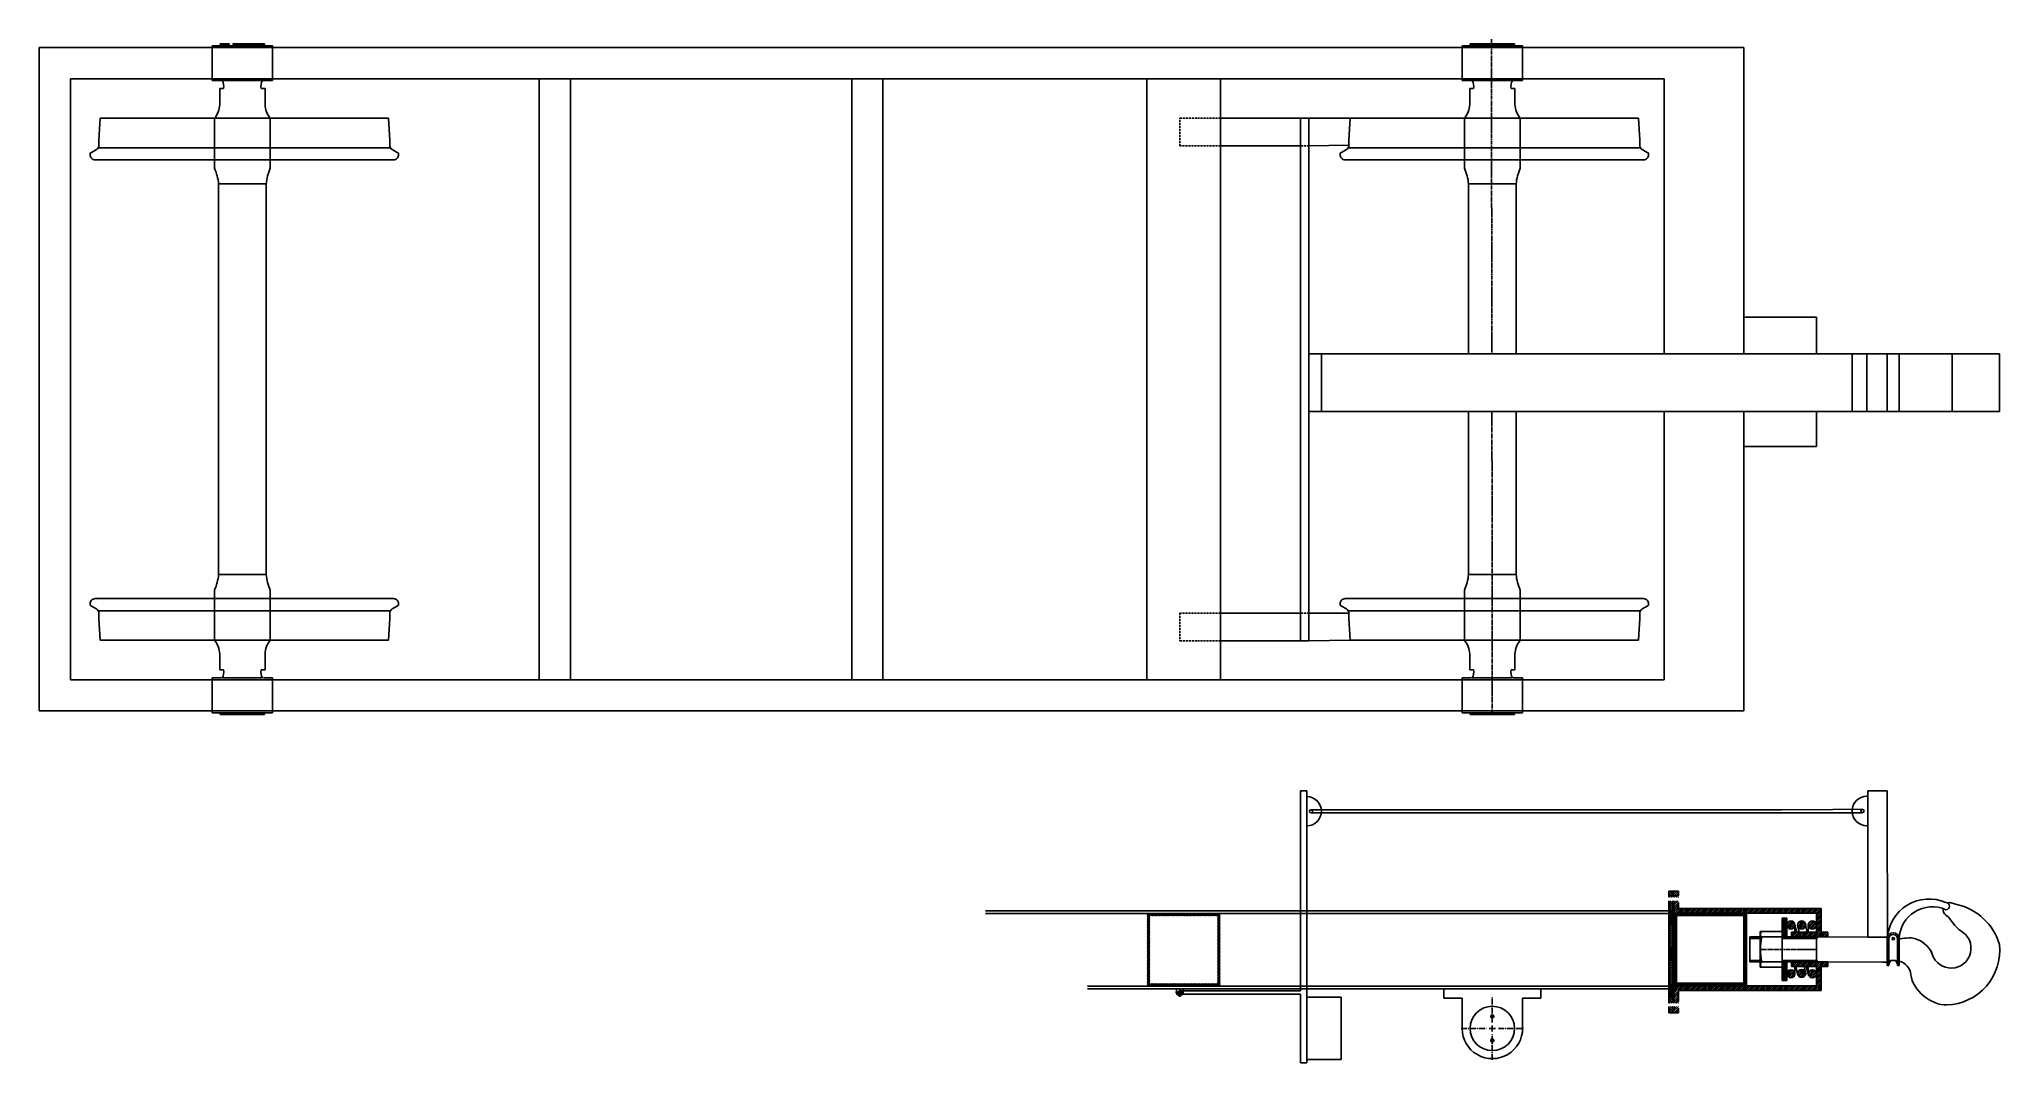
# Model space of a CAD drawing. Header units: millimetres. Extents: x 0 to 32401, y -6628 to 8132.
# Drawn here: x 26127 to 32401, y 2219 to 5495 of the extents above; entities that cross this region are included whole.
import ezdxf

# ---------------------------------------------------------------- set-up
doc = ezdxf.new("R2010")
doc.units = ezdxf.units.MM
for name, pattern in [('ACISOTGL', [3, 2, -1]), ('ACISOWELD', [3, 2, -1]), ('AM_ISO02W050x2', [3.75, 3, -0.75]), ('AM_ISO08W050', [18, 12, -1.5, 3, -1.5]), ('CENTER2', [28.575, 19.05, -3.175, 3.175, -3.175]), ('HIDDEN', [9.525, 6.35, -3.175])]:
    doc.linetypes.add(name, pattern=pattern)
doc.layers.add('AM_7', color=4, linetype='AM_ISO08W050', lineweight=25)
doc.layers.add('AM_8', color=1, linetype='Continuous', lineweight=25)
pattern_1 = [(45, (23104.103, 2191.581), (-2.8284271, 2.8284271), [])]

# ---------------------------------------------------------------- blocks, each defined once
blk = doc.blocks.new('*U60')
at = {"color": 0, "linetype": 'CENTER2', "transparency": 16777216}
for p, q in [((0, 19.3), (0, 100.2)), ((-100.2, 0), (-19.3, 0)), ((19.3, 0), (100.2, 0)), ((0, -100.2), (0, -19.3))]:
    blk.add_line(p, q, dxfattribs=at)
at = {"color": 0, "linetype": 'Continuous', "transparency": 16777216}
for p, q in [((-9.7, 0), (9.7, 0)), ((0, -9.7), (0, 9.7))]:
    blk.add_line(p, q, dxfattribs=at)
blk = doc.blocks.new('*U58')
at = {"color": 0, "linetype": 'CENTER2', "transparency": 16777216}
for p, q in [((-13.5, 0), (-2, 0)), ((0, 2), (0, 13.5)), ((2, 0), (13.5, 0)), ((0, -13.5), (0, -2))]:
    blk.add_line(p, q, dxfattribs=at)
at = {"color": 0, "linetype": 'Continuous', "transparency": 16777216}
for p, q in [((-1, 0), (1, 0)), ((0, -1), (0, 1))]:
    blk.add_line(p, q, dxfattribs=at)

msp = doc.modelspace()

# ---------------------------------------------------------------- hatches: boundary and pattern name
at = {"layer": 'AM_8', "true_color": 0x136734}
h = msp.add_hatch(dxfattribs=at)
h.set_pattern_fill('_U', color=116, scale=4, angle=138, style=0, pattern_type=0)
h.set_pattern_definition([(138, (23197.35, 2243.925), (-2.6765224, -2.9725793), [])])
h.paths.add_polyline_path([(31357.577, 2768.167), (31342.577, 2768.167), (31342.577, 2748.723), (31357.577, 2748.723)])
h.paths.add_polyline_path([(31357.577, 2399.01), (31342.577, 2399.01), (31342.577, 2379.567), (31357.577, 2379.567)])
h.paths.add_polyline_path([(31342.577, 2737.61), (31342.577, 2410.123), (31357.577, 2410.123), (31357.577, 2737.61)])
h = msp.add_hatch(dxfattribs=at)
h.set_pattern_fill('_U', color=116, scale=4, angle=45, style=0, pattern_type=0)
h.set_pattern_definition([(45, (17847.157, 2302.8926), (-2.8284271, 2.8284271), [])])
h.paths.add_polyline_path([(31814.277, 2637.067), (31734.811, 2637.067), (31734.811, 2622.067), (31814.277, 2622.067)], flags=17)
h.paths.add_polyline_path([(31814.277, 2542.067), (31734.811, 2542.067), (31734.811, 2527.135), (31814.277, 2527.135), (31814.277, 2528.217)])
h.paths.add_polyline_path([(31372.577, 2768.167), (31357.577, 2768.167), (31357.577, 2748.723), (31368.949, 2748.723), (31370.763, 2748.723), (31372.577, 2748.723), (31372.577, 2754.089)])
h.paths.add_polyline_path([(31372.577, 2393.645), (31372.577, 2399.01), (31370.763, 2399.01), (31368.949, 2399.01), (31357.577, 2399.01), (31357.577, 2379.567), (31372.577, 2379.567)])
h.paths.add_polyline_path([(31829.291, 2527.135), (31851.332, 2527.135), (31851.332, 2542.067), (31814.277, 2542.067), (31814.277, 2491.067), (31814.277, 2465.267), (31591.177, 2465.267), (31586.877, 2465.267), (31357.577, 2465.267), (31357.577, 2410.123), (31368.949, 2410.123), (31370.763, 2410.123), (31372.577, 2410.123), (31372.577, 2415.489), (31372.577, 2450.267), (31829.291, 2450.267)])
h.paths.add_polyline_path([(31814.277, 2698.067), (31814.277, 2622.067), (31814.291, 2622.067), (31851.332, 2622.067), (31851.332, 2637.067), (31829.291, 2637.067), (31829.291, 2713.07), (31372.577, 2713.07), (31372.577, 2737.61), (31357.577, 2737.61), (31357.577, 2698.067)])
at = {"layer": 'AM_8'}
h = msp.add_hatch(dxfattribs=at)
h.set_pattern_fill('_U', color=256, scale=2.5, angle=45, style=0, pattern_type=0)
h.set_pattern_definition([(45, (17847.1571, 2302.8926), (-1.76776695, 1.76776695), [])])
h.paths.add_polyline_path([(31357.577, 2465.267), (31361.877, 2465.267), (31535.277, 2465.267), (31591.177, 2465.267), (31591.177, 2698.067), (31357.577, 2698.067)])
h.paths.add_polyline_path([(31582.577, 2473.867), (31366.177, 2473.867), (31366.177, 2690.267), (31582.577, 2690.267)], flags=16)
h = msp.add_hatch(dxfattribs=at)
h.set_pattern_fill('_U', color=256, scale=2.5, angle=45, style=0, pattern_type=0)
h.set_pattern_definition([(45, (16162.57, 2301.875), (-1.76776695, 1.76776695), [])])
h.paths.add_polyline_path([(29672.99, 2464.249), (29677.29, 2464.249), (29850.69, 2464.249), (29906.59, 2464.249), (29906.59, 2697.049), (29672.99, 2697.049)])
h.paths.add_polyline_path([(29897.99, 2472.849), (29681.59, 2472.849), (29681.59, 2689.249), (29897.99, 2689.249)], flags=16)
h = msp.add_hatch(dxfattribs=at)
h.set_pattern_fill('_U', color=256, scale=2.5, angle=45, style=0, pattern_type=0)
h.set_pattern_definition([(45, (23104.103, 2191.581), (-1.76776695, 1.76776695), [])])
h.paths.add_polyline_path([(31719.811, 2542.067), (31704.811, 2542.067), (31704.811, 2482.067), (31719.811, 2482.067)])
h.paths.add_polyline_path([(31704.811, 2682.067), (31704.811, 2622.067), (31713.811, 2622.067), (31719.811, 2622.067), (31719.811, 2682.067)])
h = msp.add_hatch(dxfattribs=at)
h.set_pattern_fill('_U', color=256, scale=4, angle=45, style=0, pattern_type=0)
h.set_pattern_definition(pattern_1)
edge = h.paths.add_edge_path()
edge.add_arc((31732.811, 2660.067), 13, 180, 537.0774506)
edge.add_arc((31732.811, 2660.067), 13, 177.0774506, 180)
h = msp.add_hatch(dxfattribs=at)
h.set_pattern_fill('_U', color=256, scale=4, angle=45, style=0, pattern_type=0)
h.set_pattern_definition(pattern_1)
edge = h.paths.add_edge_path()
edge.add_arc((31767.044, 2660.067), 13, 191.4591559, 513.5953987)
edge.add_arc((31767.044, 2660.067), 13, 153.5953987, 191.4591559)
edge = h.paths.add_edge_path()
edge.add_arc((31801.277, 2660.067), 13, 0, 360)
edge = h.paths.add_edge_path()
edge.add_arc((31801.277, 2504.067), 13, 0, 360)
edge = h.paths.add_edge_path()
edge.add_arc((31767.044, 2505.217), 13, 0, 360)
edge = h.paths.add_edge_path()
edge.add_arc((31732.811, 2504.067), 13, 0, 360)

# ---------------------------------------------------------------- linework, layer by layer
for p, q in [((26127.217, 3444.827), (26127.217, 5468.117)), ((26127.217, 5468.117), (26873.883, 5468.117)), ((26707.34, 5473.59), (26680.92, 5473.59)), ((26680.92, 5462.59), (26680.92, 5473.59)), ((26707.34, 5473.59), (26680.92, 5473.59)), ((26680.92, 5462.59), (26680.92, 5473.59)), ((26680.92, 5374.59), (26680.92, 5462.59)), ((26706.34, 5474.59), (26706.34, 5479.59)), ((26706.34, 5479.59), (26736.125, 5479.59)), ((26706.34, 5474.59), (26706.34, 5479.59)), ((26706.34, 5479.59), (26736.125, 5479.59)), ((26706.34, 5474.59), (26713.026, 5474.59)), ((26706.34, 5474.59), (26713.026, 5474.59)), ((26713.026, 5473.59), (26707.34, 5473.584)), ((26841.654, 5473.59), (26707.34, 5473.584)), ((26713.026, 5474.59), (26737.871, 5474.59)), ((26713.026, 5474.59), (26737.871, 5474.59)), ((26713.026, 5473.584), (26713.026, 5474.59)), ((26713.09, 5474.59), (26737.871, 5474.59)), ((26713.09, 5474.59), (26737.871, 5474.59)), ((26713.09, 5474.59), (26737.871, 5474.59)), ((26713.09, 5474.59), (26737.871, 5474.59)), ((26737.871, 5474.59), (26738.665, 5474.59)), ((26737.871, 5474.59), (26738.665, 5474.59)), ((26745.015, 5475.59), (26745.809, 5475.59)), ((26745.015, 5475.59), (26745.809, 5475.59)), ((26745.015, 5474.59), (26745.809, 5474.59)), ((26745.015, 5474.59), (26745.809, 5474.59)), ((26745.809, 5474.59), (26841.59, 5474.59)), ((26745.809, 5474.59), (26841.59, 5474.59)), ((26745.809, 5474.59), (26848.327, 5474.59)), ((26745.809, 5474.59), (26841.59, 5474.59)), ((26745.809, 5474.59), (26841.59, 5474.59)), ((26745.809, 5474.59), (26848.327, 5474.59)), ((26746.841, 5480.59), (26747.555, 5480.59)), ((26747.555, 5479.59), (26777.34, 5479.59)), ((26747.555, 5479.59), (26777.34, 5479.59)), ((26777.34, 5480.59), (26777.34, 5481.484)), ((26777.34, 5480.59), (26777.34, 5481.484)), ((26777.34, 5479.59), (26848.327, 5479.59)), ((26777.34, 5479.59), (26848.327, 5479.59)), ((26777.34, 5474.59), (26777.34, 5475.59)), ((26777.34, 5474.59), (26777.34, 5475.59)), ((26847.332, 5473.59), (26841.654, 5473.59)), ((26847.332, 5473.59), (26841.654, 5473.59)), ((26847.329, 5473.617), (26873.76, 5473.644)), ((26847.329, 5473.617), (26873.76, 5473.644)), ((26848.327, 5474.59), (26848.327, 5479.59)), ((26848.327, 5474.59), (26848.327, 5479.59)), ((26853.343, 5470.34), (26853.346, 5470.34)), ((26853.343, 5470.34), (26853.346, 5470.34)), ((26873.76, 5474.59), (26873.76, 5362.59)), ((26873.76, 5474.59), (26873.76, 5362.59)), ((26873.76, 5468.117), (31427.217, 5468.117)), ((30707.34, 5473.59), (30680.92, 5473.59)), ((30680.92, 5462.59), (30680.92, 5473.59)), ((30707.34, 5473.59), (30680.92, 5473.59)), ((30680.92, 5462.59), (30680.92, 5473.59)), ((30680.92, 5374.59), (30680.92, 5462.59)), ((30706.34, 5474.59), (30706.34, 5479.59)), ((30706.34, 5479.59), (30736.125, 5479.59)), ((30706.34, 5474.59), (30706.34, 5479.59)), ((30706.34, 5479.59), (30747.555, 5479.59)), ((30706.34, 5474.59), (30713.026, 5474.59)), ((30706.34, 5474.59), (30713.026, 5474.59)), ((30713.026, 5473.59), (30707.34, 5473.584)), ((30841.654, 5473.59), (30707.34, 5473.584)), ((30713.026, 5474.59), (30737.871, 5474.59)), ((30713.026, 5474.59), (30737.871, 5474.59)), ((30713.026, 5473.584), (30713.026, 5474.59)), ((30713.09, 5474.59), (30737.871, 5474.59)), ((30713.09, 5474.59), (30737.871, 5474.59)), ((30713.09, 5474.59), (30737.871, 5474.59)), ((30713.09, 5474.59), (30737.871, 5474.59)), ((30737.871, 5474.59), (30738.665, 5474.59)), ((30737.871, 5474.59), (30745.015, 5474.59)), ((30745.015, 5474.59), (30745.809, 5474.59)), ((30745.015, 5474.59), (30745.809, 5474.59)), ((30745.809, 5474.59), (30841.59, 5474.59)), ((30745.809, 5474.59), (30841.59, 5474.59)), ((30745.809, 5474.59), (30848.327, 5474.59)), ((30745.809, 5474.59), (30841.59, 5474.59)), ((30745.809, 5474.59), (30841.59, 5474.59)), ((30745.809, 5474.59), (30848.327, 5474.59)), ((30747.555, 5479.59), (30777.34, 5479.59)), ((30747.555, 5479.59), (30777.34, 5479.59)), ((30777.34, 5479.59), (30848.327, 5479.59)), ((30777.34, 5479.59), (30848.327, 5479.59)), ((30836.022, 5473.584), (30836.022, 5474.59)), ((30847.332, 5473.59), (30841.654, 5473.59)), ((30847.332, 5473.59), (30841.654, 5473.59)), ((30847.329, 5473.617), (30873.76, 5473.644)), ((30847.329, 5473.617), (30873.76, 5473.644)), ((30848.327, 5474.59), (30848.327, 5479.59)), ((30848.327, 5474.59), (30848.327, 5479.59)), ((30873.76, 5474.59), (30873.76, 5362.59)), ((30873.76, 5474.59), (30873.76, 5362.59)), ((31582.577, 5468.117), (31427.217, 5468.117)), ((31582.577, 5468.117), (31582.577, 4488.373)), ((31582.577, 4488.373), (31582.577, 5468.117)), ((26227.217, 3444.827), (26227.217, 5368.354)), ((26777.217, 5368.354), (26227.217, 5368.354)), ((26680.92, 5374.59), (26680.92, 5371.09)), ((26680.92, 5374.59), (26680.92, 5371.09)), ((26680.92, 5365.822), (26680.92, 5371.09)), ((26680.92, 5365.822), (26680.92, 5371.09)), ((26680.92, 5362.59), (26680.92, 5365.822)), ((26680.92, 5362.59), (26680.92, 5365.822)), ((26680.92, 5362.59), (26710.186, 5362.59)), ((26680.92, 5362.59), (26710.186, 5362.59)), ((26704.84, 5336.59), (26704.84, 5285.59)), ((26704.84, 5336.59), (26717.34, 5336.59)), ((26704.84, 5336.59), (26704.84, 5285.59)), ((26704.84, 5336.59), (26717.34, 5336.59)), ((26710.186, 5362.59), (26713.026, 5362.59)), ((26710.186, 5362.59), (26713.026, 5362.59)), ((26710.186, 5362.59), (26713.026, 5362.59)), ((26710.186, 5362.59), (26713.026, 5362.59)), ((26713.026, 5362.59), (26841.59, 5362.59)), ((26777.217, 5368.354), (27777.217, 5368.354)), ((26837.34, 5336.59), (26849.84, 5336.59)), ((26837.34, 5336.59), (26849.84, 5336.59)), ((26844.494, 5362.59), (26841.654, 5362.59)), ((26844.494, 5362.59), (26841.654, 5362.59)), ((26844.494, 5362.59), (26841.654, 5362.59)), ((26844.494, 5362.59), (26841.654, 5362.59)), ((26873.76, 5362.59), (26844.494, 5362.59)), ((26873.76, 5362.59), (26844.494, 5362.59)), ((26849.84, 5336.59), (26849.84, 5285.59)), ((26849.84, 5336.59), (26849.84, 5285.59)), ((27727.217, 3444.827), (27727.217, 5368.354)), ((27777.217, 5368.354), (28777.217, 5368.354)), ((27827.217, 3444.827), (27827.217, 5368.354)), ((28727.217, 3444.827), (28727.217, 5368.354)), ((28777.217, 5368.354), (29777.217, 5368.354)), ((28827.217, 3444.827), (28827.217, 5368.354)), ((29671.315, 3444.827), (29671.315, 5368.354)), ((29906.968, 5368.354), (29699.168, 5368.354)), ((29777.217, 5368.354), (30777.217, 5368.354)), ((29906.968, 3444.827), (29906.968, 5368.354)), ((30680.92, 5374.59), (30680.92, 5371.09)), ((30680.92, 5374.59), (30680.92, 5371.09)), ((30680.92, 5365.822), (30680.92, 5371.09)), ((30680.92, 5365.822), (30680.92, 5371.09)), ((30680.92, 5362.59), (30680.92, 5365.822)), ((30680.92, 5362.59), (30680.92, 5365.822)), ((30680.92, 5362.59), (30710.186, 5362.59)), ((30680.92, 5362.59), (30710.186, 5362.59)), ((30704.84, 5336.59), (30704.84, 5285.59)), ((30704.84, 5336.59), (30717.34, 5336.59)), ((30704.84, 5336.59), (30704.84, 5285.59)), ((30704.84, 5336.59), (30717.34, 5336.59)), ((30710.186, 5362.59), (30713.026, 5362.59)), ((30710.186, 5362.59), (30713.026, 5362.59)), ((30710.186, 5362.59), (30713.026, 5362.59)), ((30710.186, 5362.59), (30713.026, 5362.59)), ((30713.026, 5362.59), (30841.59, 5362.59)), ((30777.217, 5368.354), (31327.217, 5368.354)), ((30837.34, 5336.59), (30849.84, 5336.59)), ((30837.34, 5336.59), (30849.84, 5336.59)), ((30844.494, 5362.59), (30841.654, 5362.59)), ((30844.494, 5362.59), (30841.654, 5362.59)), ((30844.494, 5362.59), (30841.654, 5362.59)), ((30844.494, 5362.59), (30841.654, 5362.59)), ((30873.76, 5362.59), (30844.494, 5362.59)), ((30873.76, 5362.59), (30844.494, 5362.59)), ((30849.84, 5336.59), (30849.84, 5285.59)), ((30849.84, 5336.59), (30849.84, 5285.59)), ((31327.217, 4488.373), (31327.217, 5368.354)), ((26318.54, 5172.09), (26322.012, 5241.59)), ((26318.54, 5172.09), (26322.012, 5241.59)), ((27245.368, 5241.59), (26322.012, 5241.59)), ((27245.368, 5241.59), (26322.012, 5241.59)), ((26688.34, 5241.59), (26688.34, 5081.59)), ((26777.34, 5241.59), (26688.34, 5241.59)), ((26688.34, 5241.59), (26688.34, 5081.59)), ((26777.34, 5241.59), (26688.34, 5241.59)), ((26777.34, 5241.59), (26866.34, 5241.59)), ((26777.34, 5241.59), (26866.34, 5241.59)), ((26866.34, 5081.59), (26866.34, 5241.59)), ((26866.34, 5081.59), (26866.34, 5241.59)), ((27248.84, 5172.09), (27245.368, 5241.59)), ((27248.84, 5172.09), (27245.368, 5241.59)), ((30163.72, 5241.59), (29906.968, 5241.59)), ((30163.72, 3569.284), (30163.72, 5241.59)), ((30163.72, 5241.59), (30190.322, 5241.59)), ((30190.322, 3569.284), (30190.322, 5241.59)), ((30190.322, 5241.59), (30322.012, 5241.59)), ((30190.322, 5241.59), (30190.322, 5153.19)), ((30318.54, 5172.09), (30322.012, 5241.59)), ((30318.54, 5172.09), (30322.012, 5241.59)), ((30322.012, 5241.59), (30318.54, 5172.09)), ((31245.368, 5241.59), (30322.012, 5241.59)), ((31245.368, 5241.59), (30322.012, 5241.59)), ((30688.34, 5241.59), (30688.34, 5081.59)), ((30777.34, 5241.59), (30688.34, 5241.59)), ((30688.34, 5241.59), (30688.34, 5081.59)), ((30777.34, 5241.59), (30688.34, 5241.59)), ((30777.34, 5241.59), (30866.34, 5241.59)), ((30777.34, 5241.59), (30866.34, 5241.59)), ((30866.34, 5081.59), (30866.34, 5241.59)), ((30866.34, 5081.59), (30866.34, 5241.59)), ((31248.84, 5172.09), (31245.368, 5241.59)), ((31248.84, 5172.09), (31245.368, 5241.59)), ((27250.984, 5147.498), (26316.397, 5147.498)), ((27250.984, 5147.498), (26316.397, 5147.498)), ((26318.54, 5155.498), (26318.54, 5172.09)), ((26318.54, 5155.498), (26318.54, 5172.09)), ((27248.84, 5155.498), (27248.84, 5172.09)), ((27248.84, 5155.498), (27248.84, 5172.09)), ((29906.968, 5153.19), (30163.72, 5153.19)), ((30190.322, 5153.19), (30318.54, 5155.498)), ((31250.984, 5147.498), (30316.397, 5147.498)), ((31250.984, 5147.498), (30316.397, 5147.498)), ((30318.54, 5155.498), (30318.54, 5172.09)), ((30318.54, 5155.498), (30318.54, 5172.09)), ((31248.84, 5155.498), (31248.84, 5172.09)), ((31248.84, 5155.498), (31248.84, 5172.09)), ((26294.622, 5132.451), (26291.476, 5130.635)), ((26294.622, 5132.451), (26291.476, 5130.635)), ((26310.54, 5141.641), (26294.622, 5132.451)), ((26310.54, 5141.641), (26294.622, 5132.451)), ((26306.04, 5108.59), (27261.34, 5108.59)), ((26306.04, 5108.59), (27261.34, 5108.59)), ((27256.84, 5141.641), (27272.759, 5132.451)), ((27256.84, 5141.641), (27272.759, 5132.451)), ((27272.759, 5132.451), (27275.904, 5130.635)), ((27272.759, 5132.451), (27275.904, 5130.635)), ((27277.34, 5124.695), (27277.34, 5124.59)), ((27277.34, 5124.695), (27277.34, 5124.59)), ((30294.622, 5132.451), (30291.476, 5130.635)), ((30294.622, 5132.451), (30291.476, 5130.635)), ((30310.54, 5141.641), (30294.622, 5132.451)), ((30310.54, 5141.641), (30294.622, 5132.451)), ((30306.04, 5108.59), (31261.34, 5108.59)), ((30306.04, 5108.59), (31261.34, 5108.59)), ((31256.84, 5141.641), (31272.759, 5132.451)), ((31256.84, 5141.641), (31272.759, 5132.451)), ((31272.759, 5132.451), (31275.904, 5130.635)), ((31272.759, 5132.451), (31275.904, 5130.635)), ((31277.34, 5124.695), (31277.34, 5124.59)), ((31277.34, 5124.695), (31277.34, 5124.59)), ((26701.34, 3781.59), (26701.34, 5031.59)), ((26777.34, 5031.59), (26701.34, 5031.59)), ((26701.34, 3781.59), (26701.34, 5031.59)), ((26777.34, 5031.59), (26701.34, 5031.59)), ((26777.34, 5031.59), (26853.34, 5031.59)), ((26777.34, 5031.59), (26853.34, 5031.59)), ((26853.34, 3781.59), (26853.34, 5031.59)), ((26853.34, 3781.59), (26853.34, 5031.59)), ((30777.34, 5031.59), (30701.34, 5031.59)), ((30777.34, 5031.59), (30701.34, 5031.59)), ((30701.34, 4488.373), (30701.34, 5031.59)), ((30701.34, 4488.373), (30701.34, 5031.59)), ((30777.34, 5031.59), (30853.34, 5031.59)), ((30777.34, 5031.59), (30853.34, 5031.59)), ((30853.34, 4488.373), (30853.34, 5031.59)), ((30853.34, 4488.373), (30853.34, 5031.59)), ((31582.577, 4605.539), (31814.277, 4605.539)), ((31582.577, 4488.373), (31582.577, 4605.539)), ((31814.277, 4605.539), (31814.277, 4488.373)), ((29906.968, 4406.604), (29906.968, 4488.373)), ((30163.72, 4488.373), (30163.72, 4327.994)), ((30190.322, 4406.567), (30190.322, 4488.373)), ((30190.322, 4488.373), (32040.564, 4488.373)), ((30230.35, 4302.968), (30230.35, 4488.373)), ((31928.798, 4302.968), (31928.798, 4488.373)), ((31975.55, 4302.968), (31975.55, 4488.373)), ((32040.564, 4488.373), (32040.564, 4302.968)), ((32040.564, 4488.373), (32400.305, 4488.373)), ((32079.234, 4302.968), (32079.234, 4488.373)), ((32249.108, 4302.968), (32249.108, 4488.373)), ((32400.305, 4488.373), (32400.305, 4302.968)), ((32040.564, 4302.968), (30190.322, 4302.968)), ((30701.34, 3781.59), (30701.34, 4302.968)), ((30701.34, 3781.59), (30701.34, 4302.968)), ((30853.34, 3781.59), (30853.34, 4302.968)), ((30853.34, 3781.59), (30853.34, 4302.968)), ((31327.217, 3444.827), (31327.217, 4302.968)), ((31582.577, 3345.063), (31582.577, 4302.968)), ((31582.577, 4191.75), (31582.577, 4302.968)), ((31814.277, 4302.968), (31814.277, 4191.75)), ((32400.305, 4302.968), (32040.564, 4302.968)), ((31814.277, 4191.75), (31582.577, 4191.75)), ((26777.34, 3781.59), (26701.34, 3781.59)), ((26777.34, 3781.59), (26701.34, 3781.59)), ((26777.34, 3781.59), (26853.34, 3781.59)), ((26777.34, 3781.59), (26853.34, 3781.59)), ((30777.34, 3781.59), (30701.34, 3781.59)), ((30777.34, 3781.59), (30701.34, 3781.59)), ((30777.34, 3781.59), (30853.34, 3781.59)), ((30777.34, 3781.59), (30853.34, 3781.59)), ((26306.04, 3704.59), (27261.34, 3704.59)), ((26306.04, 3704.59), (27261.34, 3704.59)), ((26688.34, 3571.59), (26688.34, 3731.59)), ((26688.34, 3571.59), (26688.34, 3731.59)), ((26866.34, 3731.59), (26866.34, 3571.59)), ((26866.34, 3731.59), (26866.34, 3571.59)), ((30306.04, 3704.59), (31261.34, 3704.59)), ((30306.04, 3704.59), (31261.34, 3704.59)), ((30688.34, 3571.59), (30688.34, 3731.59)), ((30688.34, 3571.59), (30688.34, 3731.59)), ((30866.34, 3731.59), (30866.34, 3571.59)), ((30866.34, 3731.59), (30866.34, 3571.59)), ((26294.622, 3680.729), (26291.476, 3682.545)), ((26294.622, 3680.729), (26291.476, 3682.545)), ((26310.54, 3671.539), (26294.622, 3680.729)), ((26310.54, 3671.539), (26294.622, 3680.729)), ((27250.984, 3665.682), (26316.397, 3665.682)), ((27250.984, 3665.682), (26316.397, 3665.682)), ((26318.54, 3657.682), (26318.54, 3641.09)), ((26318.54, 3657.682), (26318.54, 3641.09)), ((26318.54, 3641.09), (26322.012, 3571.59)), ((26318.54, 3641.09), (26322.012, 3571.59)), ((27248.84, 3641.09), (27245.368, 3571.59)), ((27248.84, 3641.09), (27245.368, 3571.59)), ((27248.84, 3657.682), (27248.84, 3641.09)), ((27248.84, 3657.682), (27248.84, 3641.09)), ((27256.84, 3671.539), (27272.759, 3680.729)), ((27256.84, 3671.539), (27272.759, 3680.729)), ((27272.759, 3680.729), (27275.904, 3682.545)), ((27272.759, 3680.729), (27275.904, 3682.545)), ((27277.34, 3688.485), (27277.34, 3688.59)), ((27277.34, 3688.485), (27277.34, 3688.59)), ((29906.968, 3569.284), (29906.968, 3657.682)), ((29906.968, 3657.682), (30163.72, 3657.682)), ((30190.322, 3569.284), (30190.322, 3657.682)), ((30190.322, 3657.682), (30318.54, 3657.682)), ((30294.622, 3680.729), (30291.476, 3682.545)), ((30294.622, 3680.729), (30291.476, 3682.545)), ((30310.54, 3671.539), (30294.622, 3680.729)), ((30310.54, 3671.539), (30294.622, 3680.729)), ((31250.984, 3665.682), (30316.397, 3665.682)), ((31250.984, 3665.682), (30316.397, 3665.682)), ((30318.54, 3657.682), (30318.54, 3641.09)), ((30318.54, 3657.682), (30318.54, 3641.09)), ((30318.54, 3641.09), (30322.012, 3571.59)), ((30318.54, 3641.09), (30322.012, 3571.59)), ((31248.84, 3641.09), (31245.368, 3571.59)), ((31248.84, 3641.09), (31245.368, 3571.59)), ((31248.84, 3657.682), (31248.84, 3641.09)), ((31248.84, 3657.682), (31248.84, 3641.09)), ((31256.84, 3671.539), (31272.759, 3680.729)), ((31256.84, 3671.539), (31272.759, 3680.729)), ((31272.759, 3680.729), (31275.904, 3682.545)), ((31272.759, 3680.729), (31275.904, 3682.545)), ((31277.34, 3688.485), (31277.34, 3688.59)), ((31277.34, 3688.485), (31277.34, 3688.59)), ((27245.368, 3571.59), (26322.012, 3571.59)), ((27245.368, 3571.59), (26322.012, 3571.59)), ((26777.34, 3571.59), (26688.34, 3571.59)), ((26777.34, 3571.59), (26688.34, 3571.59)), ((26704.84, 3476.59), (26704.84, 3527.59)), ((26704.84, 3476.59), (26704.84, 3527.59)), ((26777.34, 3571.59), (26866.34, 3571.59)), ((26777.34, 3571.59), (26866.34, 3571.59)), ((26849.84, 3476.59), (26849.84, 3527.59)), ((26849.84, 3476.59), (26849.84, 3527.59)), ((30163.72, 3569.284), (29906.968, 3569.284)), ((30163.72, 3569.284), (30190.322, 3569.284)), ((30322.012, 3571.59), (30190.322, 3569.284)), ((31245.368, 3571.59), (30322.012, 3571.59)), ((31245.368, 3571.59), (30322.012, 3571.59)), ((30777.34, 3571.59), (30688.34, 3571.59)), ((30777.34, 3571.59), (30688.34, 3571.59)), ((30704.84, 3476.59), (30704.84, 3527.59)), ((30704.84, 3476.59), (30704.84, 3527.59)), ((30777.34, 3571.59), (30866.34, 3571.59)), ((30777.34, 3571.59), (30866.34, 3571.59)), ((30849.84, 3476.59), (30849.84, 3527.59)), ((30849.84, 3476.59), (30849.84, 3527.59)), ((26704.84, 3476.59), (26717.34, 3476.59)), ((26704.84, 3476.59), (26717.34, 3476.59)), ((26837.34, 3476.59), (26849.84, 3476.59)), ((26837.34, 3476.59), (26849.84, 3476.59)), ((30704.84, 3476.59), (30717.34, 3476.59)), ((30704.84, 3476.59), (30717.34, 3476.59)), ((30837.34, 3476.59), (30849.84, 3476.59)), ((30837.34, 3476.59), (30849.84, 3476.59)), ((26127.217, 3444.827), (26127.217, 3345.063)), ((26777.217, 3444.827), (26227.217, 3444.827)), ((26680.92, 3450.59), (26710.186, 3450.59)), ((26680.92, 3450.59), (26680.92, 3447.358)), ((26680.92, 3450.59), (26710.186, 3450.59)), ((26680.92, 3450.59), (26680.92, 3447.358)), ((26680.92, 3447.358), (26680.92, 3442.09)), ((26680.92, 3447.358), (26680.92, 3442.09)), ((26680.92, 3438.59), (26680.92, 3442.09)), ((26680.92, 3438.59), (26680.92, 3442.09)), ((26680.92, 3438.59), (26680.92, 3350.59)), ((26713.026, 3450.59), (26841.59, 3450.59)), ((26777.217, 3444.827), (27777.217, 3444.827)), ((26873.76, 3450.59), (26844.494, 3450.59)), ((26873.76, 3450.59), (26844.494, 3450.59)), ((26873.76, 3339.537), (26873.76, 3450.59)), ((26873.76, 3339.537), (26873.76, 3450.59)), ((27777.217, 3444.827), (28777.217, 3444.827)), ((28777.217, 3444.827), (29777.217, 3444.827)), ((29777.217, 3444.827), (30777.217, 3444.827)), ((30680.92, 3450.59), (30710.186, 3450.59)), ((30680.92, 3450.59), (30680.92, 3447.358)), ((30680.92, 3450.59), (30710.186, 3450.59)), ((30680.92, 3450.59), (30680.92, 3447.358)), ((30680.92, 3447.358), (30680.92, 3442.09)), ((30680.92, 3447.358), (30680.92, 3442.09)), ((30680.92, 3438.59), (30680.92, 3442.09)), ((30680.92, 3438.59), (30680.92, 3442.09)), ((30680.92, 3438.59), (30680.92, 3350.59)), ((30713.026, 3450.59), (30841.59, 3450.59)), ((30777.217, 3444.827), (31327.217, 3444.827)), ((30873.76, 3450.59), (30844.494, 3450.59)), ((30873.76, 3450.59), (30844.494, 3450.59)), ((30873.76, 3338.59), (30873.76, 3450.59)), ((30873.76, 3338.59), (30873.76, 3450.59)), ((26127.217, 3345.063), (26873.883, 3345.063)), ((26680.92, 3350.59), (26680.92, 3339.59)), ((26680.92, 3350.59), (26680.92, 3339.59)), ((26707.34, 3339.59), (26680.92, 3339.59)), ((26707.34, 3339.59), (26680.92, 3339.59)), ((26706.34, 3338.59), (26713.026, 3338.59)), ((26706.34, 3338.59), (26706.34, 3333.59)), ((26706.34, 3338.59), (26713.026, 3338.59)), ((26706.34, 3338.59), (26706.34, 3333.59)), ((26706.34, 3333.59), (26736.125, 3333.59)), ((26706.34, 3333.59), (26747.555, 3333.59)), ((26713.026, 3339.59), (26707.34, 3339.597)), ((26841.654, 3339.59), (26707.34, 3339.597)), ((26713.026, 3339.596), (26713.026, 3338.59)), ((26713.026, 3338.59), (26737.871, 3338.59)), ((26713.026, 3338.59), (26737.871, 3338.59)), ((26713.09, 3338.59), (26737.871, 3338.59)), ((26713.09, 3338.59), (26737.871, 3338.59)), ((26713.09, 3338.59), (26737.871, 3338.59)), ((26713.09, 3338.59), (26737.871, 3338.59)), ((26737.871, 3338.59), (26738.665, 3338.59)), ((26737.871, 3338.59), (26745.015, 3338.59)), ((26745.015, 3338.59), (26745.809, 3338.59)), ((26745.015, 3338.59), (26745.809, 3338.59)), ((26745.809, 3338.59), (26841.59, 3338.59)), ((26745.809, 3338.59), (26841.59, 3338.59)), ((26745.809, 3338.59), (26848.327, 3338.59)), ((26745.809, 3338.59), (26841.59, 3338.59)), ((26745.809, 3338.59), (26841.59, 3338.59)), ((26747.555, 3333.59), (26777.34, 3333.59)), ((26747.555, 3333.59), (26777.34, 3333.59)), ((26777.34, 3333.59), (26848.327, 3333.59)), ((26777.34, 3333.59), (26848.327, 3333.59)), ((26847.332, 3339.59), (26841.654, 3339.59)), ((26847.332, 3339.59), (26841.654, 3339.59)), ((26847.329, 3339.563), (26873.76, 3339.537)), ((26847.329, 3339.563), (26873.76, 3339.537)), ((26848.327, 3338.59), (26848.327, 3333.59)), ((26848.327, 3338.59), (26848.327, 3333.59)), ((26873.76, 3345.063), (31427.217, 3345.063)), ((30680.92, 3350.59), (30680.92, 3339.59)), ((30680.92, 3350.59), (30680.92, 3339.59)), ((30707.34, 3339.59), (30680.92, 3339.59)), ((30707.34, 3339.59), (30680.92, 3339.59)), ((30706.34, 3338.59), (30713.026, 3338.59)), ((30706.34, 3338.59), (30706.34, 3333.59)), ((30706.34, 3338.59), (30713.026, 3338.59)), ((30706.34, 3338.59), (30706.34, 3333.59)), ((30706.34, 3333.59), (30736.125, 3333.59)), ((30706.34, 3333.59), (30747.555, 3333.59)), ((30713.026, 3339.59), (30707.34, 3339.597)), ((30841.654, 3339.59), (30707.34, 3339.597)), ((30713.026, 3339.596), (30713.026, 3338.59)), ((30713.026, 3338.59), (30737.871, 3338.59)), ((30713.026, 3338.59), (30737.871, 3338.59)), ((30713.09, 3338.59), (30737.871, 3338.59)), ((30713.09, 3338.59), (30737.871, 3338.59)), ((30713.09, 3338.59), (30737.871, 3338.59)), ((30713.09, 3338.59), (30737.871, 3338.59)), ((30737.871, 3338.59), (30738.665, 3338.59)), ((30737.871, 3338.59), (30745.015, 3338.59)), ((30745.015, 3338.59), (30745.809, 3338.59)), ((30745.015, 3338.59), (30745.809, 3338.59)), ((30745.809, 3338.59), (30841.59, 3338.59)), ((30745.809, 3338.59), (30841.59, 3338.59)), ((30745.809, 3338.59), (30848.327, 3338.59)), ((30745.809, 3338.59), (30841.59, 3338.59)), ((30745.809, 3338.59), (30841.59, 3338.59)), ((30745.809, 3338.59), (30848.327, 3338.59)), ((30747.555, 3333.59), (30777.34, 3333.59)), ((30747.555, 3333.59), (30777.34, 3333.59)), ((30777.34, 3338.59), (30777.34, 3337.59)), ((30777.34, 3338.59), (30777.34, 3337.59)), ((30777.34, 3333.59), (30848.327, 3333.59)), ((30777.34, 3333.59), (30848.327, 3333.59)), ((30777.34, 3332.59), (30777.34, 3331.696)), ((30777.34, 3332.59), (30777.34, 3331.696)), ((30836.022, 3339.596), (30836.022, 3338.59)), ((30847.332, 3339.59), (30841.654, 3339.59)), ((30847.332, 3339.59), (30841.654, 3339.59)), ((30847.329, 3339.563), (30873.76, 3339.537)), ((30847.329, 3339.563), (30873.76, 3339.537)), ((30848.327, 3338.59), (30848.327, 3333.59)), ((30848.327, 3338.59), (30848.327, 3333.59)), ((31582.577, 3345.063), (31427.217, 3345.063)), ((30183.72, 3089.233), (30163.72, 3089.233)), ((30163.72, 3089.233), (30163.72, 2705.649)), ((30183.72, 2705.649), (30183.72, 3089.233)), ((31979.485, 3019.233), (31979.485, 3089.233)), ((31979.485, 3089.233), (32041.283, 3089.233)), ((32041.283, 3089.233), (32041.283, 3029.417)), ((30183.72, 2444.233), (30183.72, 3024.233)), ((30197.221, 3029.233), (31702.323, 3029.233)), ((30197.221, 3019.233), (31692.323, 3019.233)), ((31692.323, 3019.233), (31856.482, 3019.233)), ((31702.323, 3029.233), (31866.481, 3030.251)), ((31856.482, 3019.233), (31961.848, 3019.233)), ((31866.481, 3030.251), (31961.848, 3030.842)), ((31979.485, 2621.247), (31979.485, 3019.233)), ((32041.485, 2621.247), (32041.283, 3029.417)), ((30183.72, 2897.441), (30183.72, 2907.441)), ((30183.72, 2907.441), (30183.921, 2907.441)), ((31357.577, 2768.167), (31342.577, 2768.167)), ((31342.577, 2768.167), (31342.577, 2748.723)), ((31372.577, 2768.167), (31357.577, 2768.167)), ((31357.577, 2768.167), (31357.577, 2748.723)), ((31372.577, 2754.089), (31372.577, 2768.167)), ((31178.419, 2705.649), (29154.953, 2705.649)), ((31178.419, 2705.649), (31342.577, 2705.649)), ((31342.577, 2737.61), (31342.577, 2573.867)), ((31357.577, 2737.61), (31357.577, 2429.601)), ((31357.577, 2410.123), (31357.577, 2718.133)), ((31357.577, 2703.167), (31357.577, 2579.867)), ((31591.177, 2698.067), (31357.577, 2698.067)), ((31372.577, 2713.07), (31372.577, 2732.245)), ((31372.577, 2713.07), (31829.291, 2713.07)), ((31591.177, 2465.267), (31591.177, 2698.067)), ((31591.177, 2698.067), (31814.277, 2698.067)), ((31814.277, 2637.067), (31814.277, 2698.067)), ((31829.291, 2637.067), (31829.291, 2713.07)), ((29154.953, 2697.049), (31178.419, 2697.049)), ((29154.953, 2697.049), (29906.968, 2697.049)), ((29906.968, 2697.049), (29671.315, 2697.049)), ((31178.419, 2697.049), (31342.577, 2697.049)), ((31366.177, 2690.267), (31582.577, 2690.267)), ((31366.177, 2690.267), (31366.177, 2579.867)), ((31582.577, 2473.867), (31582.577, 2690.267)), ((31582.577, 2685.967), (31582.577, 2690.267)), ((31582.577, 2582.067), (31582.577, 2690.267)), ((31582.577, 2582.067), (31582.577, 2685.967)), ((31704.811, 2639.16), (31634.811, 2639.16)), ((31634.811, 2639.16), (31634.811, 2525.042)), ((31669.332, 2639.16), (31674.332, 2639.16)), ((31704.811, 2622.067), (31704.811, 2682.067)), ((31704.811, 2682.067), (31719.811, 2682.067)), ((31719.811, 2682.067), (31719.811, 2622.067)), ((31719.811, 2660.101), (31719.811, 2677.931)), ((31719.811, 2673.067), (31719.811, 2647.067)), ((31719.811, 2622.067), (31719.811, 2660.101)), ((31719.811, 2622.067), (31719.811, 2647.067)), ((31719.811, 2622.067), (31719.811, 2647.067)), ((31734.811, 2622.067), (31734.811, 2637.067)), ((31734.811, 2637.067), (31814.291, 2637.067)), ((31752.072, 2637.067), (31745.811, 2660.067)), ((31745.811, 2660.067), (31745.811, 2637.067)), ((31754.807, 2655.678), (31758.916, 2637.067)), ((31784.922, 2637.067), (31780.02, 2659.278)), ((31788.277, 2660.067), (31788.277, 2637.067)), ((31814.277, 2491.067), (31814.277, 2674.217)), ((31829.291, 2637.067), (31851.332, 2637.067)), ((31851.332, 2637.067), (31851.332, 2622.067)), ((31342.577, 2410.123), (31342.577, 2573.867)), ((31357.577, 2579.867), (31357.577, 2567.867)), ((31366.177, 2579.867), (31366.177, 2567.867)), ((31601.167, 2622.067), (31601.187, 2542.067)), ((31634.811, 2622.058), (31601.167, 2622.05)), ((31669.332, 2622.067), (31639.809, 2622.06)), ((31704.811, 2622.067), (31639.811, 2622.067)), ((31704.811, 2622.067), (31674.332, 2622.067)), ((31704.811, 2622.067), (31704.811, 2622.067)), ((31719.811, 2622.067), (31704.811, 2622.067)), ((31704.811, 2542.067), (31704.811, 2622.067)), ((31719.811, 2622.067), (31713.811, 2622.067)), ((31719.811, 2622.067), (31725.342, 2622.067)), ((31814.291, 2622.067), (31719.811, 2622.067)), ((31719.811, 2622.067), (31734.811, 2622.067)), ((31788.277, 2621.866), (31788.233, 2622.067)), ((31788.277, 2622.067), (31788.277, 2621.866)), ((31814.291, 2622.067), (31819.291, 2622.067)), ((31814.291, 2622.067), (31851.681, 2622.067)), ((31814.291, 2622.067), (31814.291, 2542.067)), ((31816.791, 2622.067), (31851.681, 2622.067)), ((31851.332, 2622.067), (32026.134, 2621.233)), ((32041.485, 2621.247), (31979.485, 2621.247)), ((32026.134, 2621.233), (32041.483, 2621.233)), ((32026.483, 2621.233), (32041.483, 2621.233)), ((32031.643, 2621.233), (32041.483, 2621.233)), ((32041.134, 2616.233), (32041.134, 2530.233)), ((32046.134, 2616.233), (32046.134, 2546.233)), ((32074.234, 2616.233), (32074.234, 2544.757)), ((32079.234, 2616.233), (32079.234, 2544.757)), ((31357.577, 2567.867), (31357.577, 2444.567)), ((31366.177, 2567.867), (31366.177, 2473.867)), ((31634.811, 2542.058), (31601.187, 2542.05)), ((31704.811, 2525.042), (31634.811, 2525.042)), ((31674.332, 2542.068), (31639.799, 2542.06)), ((31704.882, 2542.067), (31674.332, 2542.067)), ((31704.811, 2542.067), (31704.811, 2482.067)), ((31719.811, 2542.067), (31704.811, 2542.067)), ((31719.811, 2482.067), (31719.811, 2542.067)), ((31719.811, 2542.067), (31814.291, 2542.067)), ((31719.811, 2542.067), (31719.811, 2517.067)), ((31734.811, 2542.135), (31734.811, 2527.135)), ((31734.811, 2527.135), (31814.291, 2527.135)), ((31745.811, 2504.067), (31745.811, 2527.135)), ((31748.934, 2527.135), (31754.345, 2502.435)), ((31780.044, 2505.217), (31775.199, 2527.135)), ((31788.277, 2504.067), (31781.998, 2527.135)), ((31788.277, 2504.067), (31788.277, 2527.135)), ((31788.277, 2527.135), (31788.277, 2504.067)), ((31814.277, 2528.217), (31814.277, 2465.267)), ((31851.332, 2542.067), (31814.291, 2542.067)), ((31829.291, 2527.067), (31851.332, 2527.067)), ((31829.291, 2527.067), (31829.291, 2450.267)), ((31851.332, 2542.067), (31851.332, 2527.067)), ((31851.332, 2542.067), (32026.134, 2541.233)), ((31851.332, 2531.067), (31851.332, 2531.067)), ((32026.134, 2541.233), (32041.134, 2541.233)), ((32041.134, 2530.233), (32046.134, 2530.233)), ((32046.134, 2546.233), (32046.134, 2530.233)), ((32046.134, 2534.921), (32051.909, 2546.233)), ((32046.134, 2534.921), (32046.134, 2546.233)), ((32051.909, 2546.233), (32068.46, 2546.233)), ((32051.909, 2546.233), (32060.184, 2546.233)), ((32074.234, 2534.921), (32068.46, 2546.233)), ((32074.234, 2544.757), (32074.234, 2530.233)), ((32074.234, 2530.233), (32079.234, 2530.233)), ((32079.234, 2544.757), (32079.234, 2530.233)), ((29482.155, 2464.249), (30495.348, 2464.249)), ((30777.34, 2455.649), (29482.155, 2455.649)), ((29776.89, 2464.249), (29672.99, 2464.249)), ((29766.89, 2444.233), (29766.89, 2455.649)), ((30163.72, 2449.233), (29776.89, 2449.233)), ((29786.89, 2454.233), (29786.89, 2455.649)), ((29786.89, 2449.233), (29786.89, 2455.649)), ((30163.72, 2454.233), (30163.72, 2455.649)), ((30163.72, 2454.233), (30163.72, 2449.233)), ((30183.72, 2449.233), (30183.72, 2455.649)), ((30183.72, 2329.233), (30183.72, 2449.233)), ((30377.019, 2464.249), (31178.419, 2464.249)), ((30508.698, 2455.649), (31178.419, 2455.649)), ((30932.021, 2455.649), (30622.017, 2455.649)), ((30622.017, 2455.649), (30622.017, 2425.649)), ((30932.021, 2425.649), (30932.021, 2455.649)), ((31178.419, 2464.249), (31342.577, 2464.249)), ((31178.419, 2455.649), (31342.577, 2455.649)), ((31357.577, 2465.267), (31535.277, 2465.267)), ((31591.177, 2465.267), (31357.577, 2465.267)), ((31357.577, 2465.267), (31361.877, 2465.267)), ((31361.877, 2465.267), (31582.577, 2465.267)), ((31366.177, 2473.867), (31582.577, 2473.867)), ((31372.577, 2450.267), (31372.577, 2415.489)), ((31372.577, 2450.267), (31829.291, 2450.267)), ((31547.077, 2465.267), (31591.177, 2465.267)), ((31547.077, 2465.267), (31547.077, 2465.267)), ((31586.877, 2465.267), (31591.177, 2465.267)), ((31591.177, 2465.267), (31814.277, 2465.267)), ((31704.811, 2482.067), (31719.811, 2482.067)), ((30163.687, 2439.233), (29776.89, 2439.233)), ((30163.687, 2439.233), (30163.687, 2434.233)), ((30163.687, 2329.233), (30163.687, 2434.233)), ((30183.72, 2429.233), (30183.72, 2229.233)), ((30183.72, 2429.233), (30293.548, 2429.233)), ((30639.559, 2425.649), (30622.017, 2425.649)), ((30680.599, 2425.649), (30639.559, 2425.649)), ((30680.599, 2329.229), (30680.599, 2425.649)), ((30874.081, 2329.229), (30873.439, 2425.649)), ((30873.439, 2425.649), (30914.479, 2425.649)), ((30914.479, 2425.649), (30932.021, 2425.649)), ((31342.577, 2379.567), (31342.577, 2399.01)), ((31357.577, 2379.567), (31357.577, 2399.01)), ((31372.577, 2393.645), (31372.577, 2379.567)), ((30163.72, 2219.233), (30163.687, 2329.233)), ((30712.704, 2329.229), (30712.769, 2329.229)), ((30841.269, 2329.229), (30841.334, 2329.229)), ((31357.577, 2379.567), (31342.577, 2379.567)), ((31372.577, 2379.567), (31357.577, 2379.567)), ((30183.72, 2219.233), (30163.72, 2219.233)), ((30183.72, 2229.233), (30293.956, 2229.233)), ((30183.72, 2229.233), (30183.72, 2219.233))]:
    msp.add_line(p, q)
at = {"linetype": 'AM_ISO08W050'}
for p, q in [((30774.497, 5494.744), (30775.824, 4488.373)), ((30776.068, 4302.968), (30777.34, 3337.59))]:
    msp.add_line(p, q, dxfattribs=at)
at = {"linetype": 'HIDDEN'}
for p, q in [((29777.217, 5153.19), (29777.217, 5241.59)), ((29777.217, 5241.59), (29906.968, 5241.59)), ((29906.968, 5153.19), (29777.217, 5153.19)), ((30190.322, 5153.19), (30163.72, 5153.19)), ((29906.968, 3657.682), (29777.217, 3657.682)), ((29777.217, 3657.682), (29777.217, 3569.284)), ((30190.322, 3657.682), (30163.72, 3657.682)), ((29777.217, 3569.284), (29906.968, 3569.284))]:
    msp.add_line(p, q, dxfattribs=at)
at = {"linetype": 'ACISOTGL'}
for p, q in [((30163.72, 2705.649), (30163.72, 2455.649)), ((30183.72, 2705.649), (30183.72, 2455.649)), ((29771.44, 2697.049), (29783.24, 2697.049)), ((29786.89, 2444.233), (29786.89, 2454.233))]:
    msp.add_line(p, q, dxfattribs=at)
at = {"color": 3}
for p, q in [((31601.169, 2617.05), (31634.811, 2617.05)), ((31638.758, 2617.05), (31639.332, 2617.05)), ((31814.291, 2617.067), (31704.811, 2617.067)), ((31814.291, 2617.067), (31819.291, 2622.067)), ((31601.186, 2547.067), (31634.811, 2547.067)), ((31638.762, 2547.067), (31639.332, 2547.067)), ((31704.811, 2547.067), (31814.291, 2547.067)), ((31814.291, 2547.135), (31819.291, 2542.135))]:
    msp.add_line(p, q, dxfattribs=at)
at = {"linetype": 'ACISOWELD'}
for p, q in [((29771.44, 2464.249), (29783.24, 2464.249)), ((31535.277, 2465.267), (31547.077, 2465.267))]:
    msp.add_line(p, q, dxfattribs=at)
msp.add_lwpolyline([(32046.134, 2530.233), (32046.134, 2546.233)])
for centre, radius in [((30197.221, 3024.233), 5), ((31961.848, 3024.926), 5), ((31732.811, 2660.067), 13), ((31767.044, 2660.067), 13), ((31801.277, 2660.067), 13), ((32060.184, 2616.233), 3.655), ((31732.811, 2504.067), 13), ((31767.044, 2505.217), 13), ((31801.277, 2504.067), 13), ((29776.89, 2444.233), 4.907), ((30777.34, 2329.233), 71), ((30777.019, 2367.736), 5.001), ((30777.019, 2290.754), 5.001)]:
    msp.add_circle(centre, radius)
at = {"linetype": 'AM_ISO02W050x2', "lineweight": 15}
msp.add_circle((30777.019, 2367.633), 2.417, dxfattribs=at)
at = {"linetype": 'AM_ISO02W050x2'}
msp.add_circle((30777.019, 2290.826), 2.417, dxfattribs=at)
for centre, radius, start, end in [((26677.941, 5343.497), 40, 350.0564504, 28.5106552), ((26677.941, 5343.497), 40, 350.0564504, 28.5106552), ((26876.739, 5343.497), 40, 151.4893448, 189.9435496), ((26876.739, 5343.497), 40, 151.4893448, 189.9435496), ((30677.941, 5343.497), 40, 350.0564504, 28.5106552), ((30677.941, 5343.497), 40, 350.0564504, 28.5106552), ((30876.739, 5343.497), 40, 151.4893448, 189.9435496), ((30876.739, 5343.497), 40, 151.4893448, 189.9435496), ((26629.901, 5288.599), 75, 321.1869363, 357.7009732), ((26629.901, 5288.599), 75, 321.1869363, 357.7009732), ((26924.78, 5288.599), 75, 182.2990268, 218.8130637), ((26924.78, 5288.599), 75, 182.2990268, 218.8130637), ((30629.901, 5288.599), 75, 321.1869363, 357.7009732), ((30629.901, 5288.599), 75, 321.1869363, 357.7009732), ((30924.78, 5288.599), 75, 182.2990268, 218.8130637), ((30924.78, 5288.599), 75, 182.2990268, 218.8130637), ((26302.54, 5155.498), 16, 300, 0), ((26302.54, 5155.498), 16, 300, 0), ((27264.84, 5155.498), 16, 180, 240), ((27264.84, 5155.498), 16, 180, 240), ((30302.54, 5155.498), 16, 300, 0), ((30302.54, 5155.498), 16, 300, 0), ((31264.84, 5155.498), 16, 180, 240), ((31264.84, 5155.498), 16, 180, 240), ((26303.04, 5124.695), 13, 152.8124299, 180), ((26303.04, 5124.695), 13, 152.8124299, 180), ((26306.04, 5124.59), 16, 176.1886845, 270), ((26306.04, 5124.59), 16, 176.1886845, 270), ((27261.34, 5124.59), 16, 270, 3.8113155), ((27261.34, 5124.59), 16, 270, 3.8113155), ((27264.34, 5124.695), 13, 0, 27.1875701), ((27264.34, 5124.695), 13, 0, 27.1875701), ((30303.04, 5124.695), 13, 152.8124299, 180), ((30303.04, 5124.695), 13, 152.8124299, 180), ((30306.04, 5124.59), 16, 176.1886845, 270), ((30306.04, 5124.59), 16, 176.1886845, 270), ((31261.34, 5124.59), 16, 270, 3.8113155), ((31261.34, 5124.59), 16, 270, 3.8113155), ((31264.34, 5124.695), 13, 0, 27.1875701), ((31264.34, 5124.695), 13, 0, 27.1875701), ((26527.326, 5013.037), 175, 6.0859561, 23.0624763), ((26527.326, 5013.037), 175, 6.0859561, 23.0624763), ((27027.354, 5013.037), 175, 156.9375237, 173.9140439), ((27027.354, 5013.037), 175, 156.9375237, 173.9140439), ((30527.326, 5013.037), 175, 6.0859561, 23.0624763), ((30527.326, 5013.037), 175, 6.0859561, 23.0624763), ((31027.354, 5013.037), 175, 156.9375237, 173.9140439), ((31027.354, 5013.037), 175, 156.9375237, 173.9140439), ((26527.326, 3800.144), 175, 336.9375237, 353.9140439), ((26527.326, 3800.144), 175, 336.9375237, 353.9140439), ((27027.354, 3800.144), 175, 186.0859561, 203.0624763), ((27027.354, 3800.144), 175, 186.0859561, 203.0624763), ((30527.326, 3800.144), 175, 336.9375237, 353.9140439), ((30527.326, 3800.144), 175, 336.9375237, 353.9140439), ((31027.354, 3800.144), 175, 186.0859561, 203.0624763), ((31027.354, 3800.144), 175, 186.0859561, 203.0624763), ((26306.04, 3688.59), 16, 90, 183.8113155), ((26306.04, 3688.59), 16, 90, 183.8113155), ((27261.34, 3688.59), 16, 356.1886845, 90), ((27261.34, 3688.59), 16, 356.1886845, 90), ((30306.04, 3688.59), 16, 90, 183.8113155), ((30306.04, 3688.59), 16, 90, 183.8113155), ((31261.34, 3688.59), 16, 356.1886845, 90), ((31261.34, 3688.59), 16, 356.1886845, 90), ((26303.04, 3688.485), 13, 180, 207.1875701), ((26303.04, 3688.485), 13, 180, 207.1875701), ((26302.54, 3657.682), 16, 0, 60), ((26302.54, 3657.682), 16, 0, 60), ((27264.84, 3657.682), 16, 120, 180), ((27264.84, 3657.682), 16, 120, 180), ((27264.34, 3688.485), 13, 332.8124299, 0), ((27264.34, 3688.485), 13, 332.8124299, 0), ((30303.04, 3688.485), 13, 180, 207.1875701), ((30303.04, 3688.485), 13, 180, 207.1875701), ((30302.54, 3657.682), 16, 0, 60), ((30302.54, 3657.682), 16, 0, 60), ((31264.84, 3657.682), 16, 120, 180), ((31264.84, 3657.682), 16, 120, 180), ((31264.34, 3688.485), 13, 332.8124299, 0), ((31264.34, 3688.485), 13, 332.8124299, 0), ((26629.901, 3524.581), 75, 2.2990268, 38.8130637), ((26629.901, 3524.581), 75, 2.2990268, 38.8130637), ((26924.78, 3524.581), 75, 141.1869363, 177.7009732), ((26924.78, 3524.581), 75, 141.1869363, 177.7009732), ((30629.901, 3524.581), 75, 2.2990268, 38.8130637), ((30629.901, 3524.581), 75, 2.2990268, 38.8130637), ((30924.78, 3524.581), 75, 141.1869363, 177.7009732), ((30924.78, 3524.581), 75, 141.1869363, 177.7009732), ((26677.941, 3469.683), 40, 331.4893448, 9.9435496), ((26677.941, 3469.683), 40, 331.4893448, 9.9435496), ((26876.739, 3469.683), 40, 170.0564504, 208.5106552), ((26876.739, 3469.683), 40, 170.0564504, 208.5106552), ((30677.941, 3469.683), 40, 331.4893448, 9.9435496), ((30677.941, 3469.683), 40, 331.4893448, 9.9435496), ((30876.739, 3469.683), 40, 170.0564504, 208.5106552), ((30876.739, 3469.683), 40, 170.0564504, 208.5106552), ((30183.519, 3024.233), 47.097, 270, 90), ((31975.55, 3024.926), 47.097, 90, 270), ((32174.914, 2609.408), 133.954, 66.1958257, 177.0792821), ((32185.439, 2612.198), 106.282, 65.8158724, 177.8178405), ((32241.532, 2709.622), 22.066, 171.9254277, 235.3288587), ((32228.98, 2720.559), 11.407, 270, 90), ((32241.532, 2709.622), 22.066, 69.9204738, 108.5718206), ((32289.621, 2841.174), 118, 249.9204738, 257.1588696), ((32222.121, 2545.06), 185.71, 16.3675162, 77.1588696), ((31644.627, 2630.613), 9.81, 119.4010236, 240.5989764), ((32060.184, 2616.233), 19.05, 0, 180), ((32245.734, 2585.818), 63.5, 197.8566446, 60.6809151), ((32245.734, 2585.818), 63.5, 197.8566446, 60.6809151), ((31818.032, 2582.067), 182.655, 167.3501723, 192.6498277), ((32060.184, 2616.233), 14.05, 0, 180), ((32077.576, 2734.233), 118, 270.8051068, 275.4565541), ((32137.702, 2551.015), 50, 17.8566446, 45), ((32226.183, 2579.276), 175.062, 271.9809154, 5.94021), ((31644.905, 2533.554), 9.92, 120.8978858, 239.1021142), ((32067.175, 2496.233), 50, 5.5604502, 76.0438804), ((29776.89, 2444.233), 10, 180, 270), ((29776.89, 2444.233), 10, 270, 330), ((42410.939, 2329.233), 12117.804, 179.5271715, 180.4728285), ((30777.34, 2329.233), 96.741, 180, 0.7660886)]:
    msp.add_arc(centre, radius, start, end)
at = {"linetype": 'ACISOTGL'}
msp.add_arc((29776.89, 2444.233), 10, 270, 0, dxfattribs=at)
for points in [[(32276.829, 2641.184), (32256.654, 2652.514), (32248.01, 2678.311), (32228.98, 2691.474)], [(32116.94, 2501.078), (32121.802, 2451.142), (32182.092, 2402.584), (32232.234, 2404.318)]]:
    msp.add_open_spline(points, degree=3)
msp.add_open_spline([(32088.797, 2616.768), (32098.029, 2617.65), (32138.31, 2624.217), (32176.946, 2592.258), (32185.293, 2566.347)], degree=3, knots=[9.29149122, 9.29149122, 9.29149122, 9.29149122, 35.53840464, 117.20577661, 117.20577661, 117.20577661, 117.20577661])
at = {"layer": 'AM_7'}
for p, q in [((31707.811, 2582.101), (31631.811, 2582.101)), ((31817.291, 2582.067), (31701.811, 2582.067))]:
    msp.add_line(p, q, dxfattribs=at)

# ---------------------------------------------------------------- block references
at = {"linetype": 'CENTER2'}
for name, p in [('*U58', (29776.89, 2444.233)), ('*U60', (30777.34, 2329.233))]:
    msp.add_blockref(name, p, dxfattribs=at)

doc.saveas('drawing.dxf')
